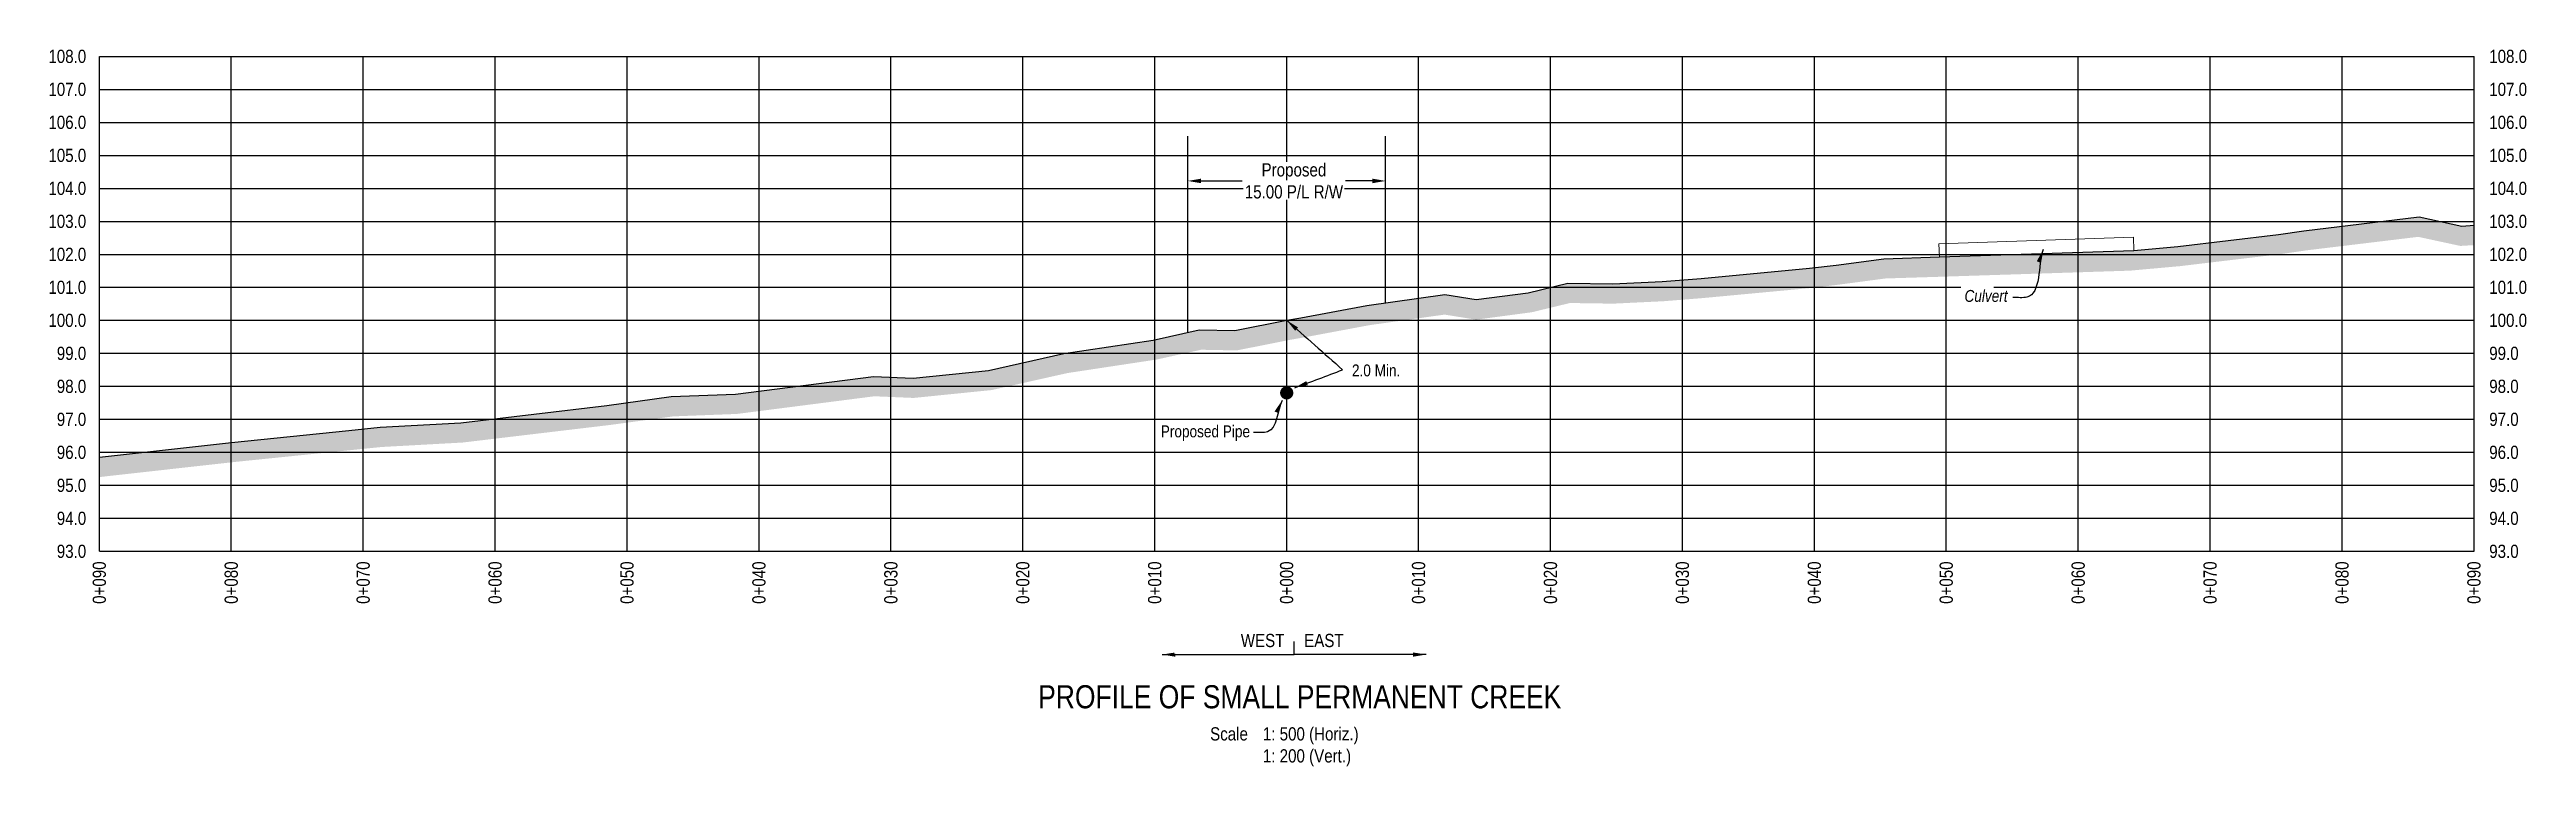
# Model space of a CAD drawing. Extents: x 521099 to 549685, y 6023217 to 6034691.
# Drawn here: x 539197 to 541074, y 6023249 to 6023792 of the extents above; entities that cross this region are included whole.
import ezdxf
from ezdxf.enums import TextEntityAlignment as Align

# ---------------------------------------------------------------- set-up
doc = ezdxf.new("R2010")
doc.units = 0
doc.header["$LTSCALE"] = 5
doc.header["$PDSIZE"] = 0.5
doc.linetypes.add('foc-TOPO', pattern=[1, 0.2, -0.8])
doc.layers.get('Defpoints').update_dxf_attribs({"color": 9})
doc.layers.add('AS-GENERAL', color=48, linetype='Continuous', lineweight=18)
for name, color, linetype in [('CG-NOTES', 7, 'Continuous'), ('DETAIL-T', 7, 'Continuous'), ('L-DETAIL-T', 3, 'Continuous'), ('L-MON', 1, 'Continuous'), ('P-CROSSINGS-GRID', 8, 'Continuous'), ('P-CROSSINGS-GROUND', 48, 'foc-TOPO'), ('P-CROSSINGS-LINE', 3, 'Continuous'), ('S-T7', 7, 'Continuous')]:
    doc.layers.add(name, color=color, linetype=linetype)
doc.styles.add('140', font='ARIALN.TTF', dxfattribs={"height": 15})
doc.styles.add('80', font='ARIALN.TTF', dxfattribs={"height": 10})
doc.styles.add('80CG', font='ARIALN.TTF', dxfattribs={"height": 10})
doc.styles.add('80L', font='ARIALN.TTF', dxfattribs={"height": 10})
doc.dimstyles.new('Compass 5 000', dxfattribs={"dimscale": 5, "dimtxt": 9, "dimasz": 2, "dimexe": 0.2, "dimexo": 0.0625, "dimgap": 0.5, "dimtad": 0, "dimtih": 1, "dimtoh": 1, "dimzin": 0, "dimdsep": 46, "dimtxsty": '80CG', "dimcen": 0.1, "dimse1": 1, "dimse2": 1, "dimclrd": 256, "dimclrt": 256, "dimaunit": 1, "dimadec": 4, "dimazin": 0, "dimtfac": 0.06, "dimtofl": 0, "dimtmove": 0, "dimatfit": 1, "dimfxl": 0.2, "dimtolj": 1, "dimtzin": 0, "dimlwd": -1, "dimarcsym": 0})

msp = doc.modelspace()

# ---------------------------------------------------------------- texts
at = {"style": '80'}
for s, p in [('0+090', (539234.812, 6023403.969)), ('0+080', (539334.76, 6023403.969)), ('0+070', (539434.708, 6023403.969)), ('0+060', (539534.656, 6023403.969)), ('0+050', (539634.604, 6023403.969)), ('0+040', (539734.552, 6023403.969)), ('0+030', (539834.501, 6023403.969)), ('0+020', (539934.449, 6023403.969)), ('0+010', (540034.397, 6023403.969)), ('0+000', (540134.345, 6023403.969)), ('0+010', (540234.293, 6023403.969)), ('0+020', (540334.241, 6023403.969)), ('0+030', (540434.189, 6023403.969)), ('0+040', (540534.138, 6023403.969)), ('0+050', (540634.086, 6023403.969)), ('0+060', (540734.034, 6023403.969)), ('0+070', (540833.982, 6023403.969)), ('0+080', (540933.93, 6023403.969)), ('0+090', (541033.878, 6023403.969))]:
    msp.add_text(s, height=9.9948, rotation=90, dxfattribs=at).set_placement(p, align=Align.MIDDLE_RIGHT)
at = {"insert": (540183.869, 6023553.107), "char_height": 8.9953, "attachment_point": 1, "style": '80L'}
msp.add_mtext_dynamic_manual_height_columns('2.0 Min.', width=45.28725, gutter_width=44.977, heights=[0], dxfattribs=at)
at = {"layer": 'DETAIL-T', "insert": (540076.397, 6023278.383), "char_height": 9.99481, "attachment_point": 1, "style": '80L'}
msp.add_mtext_dynamic_manual_height_columns('Scale^I1: 500 (Horiz.)\\P^I1: 200 (Vert.)', width=216.99252, gutter_width=44.977, heights=[0], dxfattribs=at)
at = {"layer": 'L-DETAIL-T', "insert": (540144.298, 6023310.24), "char_height": 17.49093, "width": 396.48873, "attachment_point": 2, "rotation": 0, "style": '140'}
msp.add_mtext('PROFILE OF SMALL PERMANENT CREEK', dxfattribs=at)
at = {"layer": 'S-T7', "style": '80'}
for s, p in [('108.0', (539224.904, 6023786.438)), ('107.0', (539224.904, 6023761.451)), ('106.0', (539224.904, 6023736.464)), ('105.0', (539224.904, 6023711.477)), ('104.0', (539224.904, 6023686.49)), ('103.0', (539224.904, 6023661.503)), ('102.0', (539224.904, 6023636.516)), ('101.0', (539224.904, 6023611.529)), ('100.0', (539224.904, 6023586.542)), ('99.0', (539224.904, 6023561.555)), ('98.0', (539224.904, 6023536.568)), ('97.0', (539224.904, 6023511.581)), ('96.0', (539224.904, 6023486.594)), ('95.0', (539224.904, 6023461.607)), ('94.0', (539224.904, 6023436.62)), ('93.0', (539224.904, 6023411.633))]:
    msp.add_text(s, height=9.9948, dxfattribs=at).set_placement(p, align=Align.MIDDLE_RIGHT)
for s, p in [('108.0', (541045.49, 6023786.438)), ('107.0', (541045.49, 6023761.451)), ('106.0', (541045.49, 6023736.464)), ('105.0', (541045.49, 6023711.477)), ('104.0', (541045.49, 6023686.49)), ('103.0', (541045.49, 6023661.503)), ('102.0', (541045.49, 6023636.516)), ('101.0', (541045.49, 6023611.529)), ('100.0', (541045.49, 6023586.542)), ('99.0', (541045.49, 6023561.555)), ('98.0', (541045.49, 6023536.568)), ('97.0', (541045.49, 6023511.581)), ('96.0', (541045.49, 6023486.594)), ('95.0', (541045.49, 6023461.607)), ('94.0', (541045.49, 6023436.62)), ('93.0', (541045.49, 6023411.633))]:
    msp.add_text(s, height=9.9948, dxfattribs=at).set_placement(p, align=Align.MIDDLE_LEFT)

# ---------------------------------------------------------------- blocks, each defined once
blk = doc.blocks.new('PLIA')
at = {"color": 255, "const_width": 1}
blk.add_lwpolyline([(-0.5, 0, 1), (0.5, 0, 1)], format="xyb", close=True, dxfattribs=at)
blk = doc.blocks.new('PLIAA')
blk.add_blockref('PLIA', (0, 0))
blk = doc.blocks.new('PLIB')
at = {"color": 1}
blk.add_circle((0, 0), 0.8, dxfattribs=at)
blk = doc.blocks.new('PLIBB')
blk.add_blockref('PLIB', (0, 0))
blk = doc.blocks.new('PLICC')
for name in ['PLIAA', 'PLIBB']:
    blk.add_blockref(name, (0, 0))
blk = doc.blocks.new('PLI')
blk.add_blockref('PLICC', (0, 0))
blk = doc.blocks.new('*D734')
at = {"transparency": 16777216}
for p, q in [((540069.5, 6023692.1), (540100.8, 6023692.1)), ((540199.4, 6023692.1), (540179, 6023692.1))]:
    blk.add_line(p, q, dxfattribs=at)
at = {"linetype": 'Continuous', "transparency": 16777216}
for points in [[(540069.5, 6023693.8), (540069.5, 6023690.4), (540059.5, 6023692.1)], [(540199.4, 6023693.8), (540199.4, 6023690.4), (540209.4, 6023692.1)]]:
    blk.add_solid(points, dxfattribs=at)
at = {"layer": 'Defpoints', "color": 0, "linetype": 'Continuous', "transparency": 16777216}
for p in [(540209.4, 6023692.1), (540059.5, 6023655), (540209.4, 6023655)]:
    blk.add_point(p, dxfattribs=at)
at = {"linetype": 'Continuous', "transparency": 16777216, "insert": (540139.9, 6023692.1), "char_height": 10, "attachment_point": 5, "style": '80CG', "bg_fill": 3, "box_fill_scale": 1.1, "bg_fill_color": 256, "bg_fill_true_color": 13158600, "bg_fill_transparency": 0}
blk.add_mtext('\\A1;Proposed\\P15.00 P/L R/W', dxfattribs=at)

# ---------------------------------------------------------------- linework, layer by layer
for p, q in [((540059.471, 6023577.392), (540059.471, 6023726.066)), ((540209.393, 6023599.751), (540209.393, 6023726.066))]:
    msp.add_line(p, q)
at = {"layer": 'AS-GENERAL', "flags": 128}
msp.add_lwpolyline([(540776.017, 6023649.481), (540628.601, 6023644.506), (540628.938, 6023634.517), (540776.354, 6023639.492)], close=True, dxfattribs=at)
at = {"layer": 'CG-NOTES'}
msp.add_line((540140.072, 6023333.427), (540140.072, 6023343.422), dxfattribs=at)
at = {"layer": 'P-CROSSINGS-GRID', "color": 8}
for p, q in [((539234.899, 6023411.633), (539234.899, 6023786.438)), ((539234.899, 6023786.438), (541033.965, 6023786.438)), ((539334.847, 6023411.633), (539334.847, 6023786.438)), ((539434.795, 6023411.633), (539434.795, 6023786.438)), ((539534.743, 6023411.633), (539534.743, 6023786.438)), ((539634.691, 6023411.633), (539634.691, 6023786.438)), ((539734.639, 6023411.633), (539734.639, 6023786.438)), ((539834.588, 6023411.633), (539834.588, 6023786.438)), ((539934.536, 6023411.633), (539934.536, 6023786.438)), ((540034.484, 6023411.633), (540034.484, 6023786.438)), ((540134.432, 6023411.633), (540134.432, 6023786.438)), ((540234.38, 6023411.633), (540234.38, 6023786.438)), ((540334.328, 6023411.633), (540334.328, 6023786.438)), ((540434.276, 6023411.633), (540434.276, 6023786.438)), ((540534.225, 6023411.633), (540534.225, 6023786.438)), ((540634.173, 6023411.633), (540634.173, 6023786.438)), ((540734.121, 6023411.633), (540734.121, 6023786.438)), ((540834.069, 6023411.633), (540834.069, 6023786.438)), ((540934.017, 6023411.633), (540934.017, 6023786.438)), ((541033.965, 6023411.633), (541033.965, 6023786.438)), ((539234.899, 6023761.451), (541033.965, 6023761.451)), ((539234.899, 6023736.464), (541033.965, 6023736.464)), ((539234.899, 6023711.477), (541033.965, 6023711.477)), ((539234.899, 6023686.49), (541033.965, 6023686.49)), ((539234.899, 6023661.503), (541033.965, 6023661.503)), ((539234.899, 6023636.516), (541033.965, 6023636.516)), ((539234.899, 6023611.529), (541033.965, 6023611.529)), ((539234.899, 6023586.542), (541033.965, 6023586.542)), ((539234.899, 6023561.555), (541033.965, 6023561.555)), ((539234.899, 6023536.568), (541033.965, 6023536.568)), ((539234.899, 6023511.581), (541033.965, 6023511.581)), ((539234.899, 6023486.594), (541033.965, 6023486.594)), ((539234.899, 6023461.607), (541033.965, 6023461.607)), ((539234.899, 6023436.62), (541033.965, 6023436.62)), ((539234.899, 6023411.633), (541033.965, 6023411.633))]:
    msp.add_line(p, q, dxfattribs=at)

# ---------------------------------------------------------------- block references
at = {"layer": 'L-MON', "xscale": 4.99740725, "yscale": 4.99740725, "zscale": 4.99740725}
msp.add_blockref('PLI', (540134.432, 6023531.622), dxfattribs=at)

msp.set_redraw_order([(e.dxf.handle, doc.entitydb.next_handle()) for e in msp.query("TEXT MTEXT ATTDEF DIMENSION ARC_DIMENSION")])  # texts and dimensions are drawn at this point

# ---------------------------------------------------------------- leaders
at = {"path_type": 1}
for points in [[(540134.432, 6023586.542), (540176.82, 6023549.043)], [(540140.492, 6023535.496), (540176.82, 6023549.043)]]:
    msp.add_leader(points, dimstyle='Compass 5 000', override={"dimgap": 0.5, "dimtad": 0}, dxfattribs=at)
at = {"layer": 'CG-NOTES', "path_type": 1}
for points in [[(540040.124, 6023333.427), (540140.072, 6023333.427)], [(540240.02, 6023333.427), (540140.072, 6023333.427)]]:
    msp.add_leader(points, dimstyle='Compass 5 000', override={"dimgap": 0.5, "dimtad": 0}, dxfattribs=at)

# ---------------------------------------------------------------- next in the draw order: texts
at = {"insert": (540039.046, 6023506.941), "char_height": 8.99533, "attachment_point": 1, "style": '80L', "bg_fill": 3, "box_fill_scale": 1.3, "bg_fill_color": 256, "bg_fill_transparency": 0}
msp.add_mtext_dynamic_manual_height_columns('Proposed Pipe', width=67.24202, gutter_width=44.977, heights=[0], dxfattribs=at)
at = {"color": 3, "insert": (540132.708, 6023349.099), "char_height": 9.9948, "width": 78.39065, "attachment_point": 3, "style": '80', "bg_fill": 2}
msp.add_mtext('WEST', dxfattribs=at)

# ---------------------------------------------------------------- next in the draw order: hatches: boundary and pattern name
at = {"layer": 'P-CROSSINGS-GROUND'}
h = msp.add_hatch(dxfattribs=at)
h.set_pattern_fill('EARTH', color=256, scale=2.498704, angle=45)
h.set_pattern_definition([(45, (-17.564, 3437.904), (0, 22.438998523), [15.86676802, -15.86676802]), (45, (-21.771, 3442.111), (0, 22.438998523), [15.86676802, -15.86676802]), (45, (-25.979, 3446.319), (0, 22.438998523), [15.86676802, -15.86676802]), (135, (-25.979, 3449.123), (-22.438998523, 0), [15.86676802, -15.86676802]), (135, (-21.771, 3453.33), (-22.438998523, 0), [15.86676802, -15.86676802]), (135, (-17.564, 3457.538), (-22.438998523, 0), [15.86676802, -15.86676802])])
h.paths.add_polyline_path([(541033.965, 6023658.504), (541024.759, 6023657.967), (540992.4, 6023664.942), (540905.012, 6023654.392), (540885.86, 6023651.592), (540809.513, 6023642.467), (540776.354, 6023639.492), (540628.938, 6023634.517), (540586.798, 6023633.192), (540550.689, 6023628.417), (540530.499, 6023625.992), (540448.52, 6023618.342), (540418.969, 6023615.967), (540381.415, 6023614.167), (540347.355, 6023614.667), (540317.346, 6023607.417), (540278.09, 6023602.192), (540254.195, 6023606.042), (540195.086, 6023597.742), (540145.12, 6023588.417), (540134.432, 6023586.542), (540095.228, 6023578.767), (540068.103, 6023579.292), (540033.227, 6023571.617), (539965.623, 6023561.367), (539908.497, 6023548.567), (539851.345, 6023542.792), (539821.445, 6023544.067), (539716.738, 6023530.617), (539668.19, 6023528.742), (539619.394, 6023522.117), (539508.786, 6023508.942), (539447.592, 6023505.567), (539423.965, 6023503.192), (539334.867, 6023494.092), (539234.899, 6023482.932), (539234.899, 6023467.847), (539336.461, 6023479.185), (539425.477, 6023488.276), (539448.755, 6023490.616), (539510.087, 6023493.999), (539621.289, 6023507.245), (539669.491, 6023513.789), (539717.985, 6023515.662), (539822.085, 6023529.034), (539851.782, 6023527.768), (539910.898, 6023533.741), (539968.389, 6023546.623), (540035.965, 6023556.869), (540069.59, 6023564.268), (540096.556, 6023563.746), (540137.186, 6023571.804), (540147.791, 6023573.664), (540197.505, 6023582.942), (540254.042, 6023590.881), (540277.883, 6023587.04), (540320.103, 6023592.66), (540349.032, 6023599.649), (540381.664, 6023599.17), (540419.928, 6023601.004), (540449.817, 6023603.406), (540532.089, 6023611.083), (540552.565, 6023613.543), (540588.019, 6023618.231), (540634.081, 6023619.679), (540773.179, 6023624.155), (540811.073, 6023627.555), (540887.835, 6023636.729), (540906.996, 6023639.53), (540991.699, 6023649.757), (541023.594, 6023642.882), (541033.965, 6023643.486)])

# ---------------------------------------------------------------- next in the draw order: linework, layer by layer
at = {"layer": 'P-CROSSINGS-LINE', "color": 3, "flags": 128}
msp.add_lwpolyline([(539234.899, 6023482.932), (539334.867, 6023494.092), (539423.965, 6023503.192), (539447.592, 6023505.567), (539508.786, 6023508.942), (539619.394, 6023522.117), (539668.19, 6023528.742), (539716.738, 6023530.617), (539821.445, 6023544.067), (539851.345, 6023542.792), (539908.497, 6023548.567), (539965.623, 6023561.367), (540033.227, 6023571.617), (540068.103, 6023579.292), (540095.228, 6023578.767), (540134.432, 6023586.542), (540145.12, 6023588.417), (540195.086, 6023597.742), (540254.195, 6023606.042), (540278.09, 6023602.192), (540317.346, 6023607.417), (540347.355, 6023614.667), (540381.415, 6023614.167), (540418.969, 6023615.967), (540448.52, 6023618.342), (540530.499, 6023625.992), (540550.689, 6023628.417), (540586.798, 6023633.192), (540628.938, 6023634.517), (540776.354, 6023639.492), (540809.513, 6023642.467), (540885.86, 6023651.592), (540905.012, 6023654.392), (540992.4, 6023664.942), (541024.759, 6023657.967), (541033.965, 6023658.504)], dxfattribs=at)

# ---------------------------------------------------------------- next in the draw order: texts
at = {"color": 3, "insert": (540147.658, 6023349.099), "char_height": 9.9948, "width": 71.75921, "attachment_point": 1, "style": '80', "bg_fill": 2}
msp.add_mtext('EAST', dxfattribs=at)

# ---------------------------------------------------------------- next in the draw order: leaders
at = {"color": 6, "linetype": 'Continuous', "path_type": 1}
msp.add_leader([(540130.942, 6023525.951), (540119.92, 6023502.075), (540109.39, 6023501.66)], dimstyle='Compass 5 000', override={"dimgap": 0.5, "dimtad": 0}, dxfattribs=at)

# ---------------------------------------------------------------- next in the draw order: texts
at = {"insert": (540647.943, 6023609.519), "char_height": 8.99533, "attachment_point": 1, "style": '80L', "bg_fill": 3, "box_fill_scale": 1.3, "bg_fill_color": 256, "bg_fill_transparency": 0}
msp.add_mtext_dynamic_manual_height_columns('{\\fArial Narrow|b0|i1|c0|p34;Culvert}', width=19.38159, gutter_width=49.974, heights=[0], dxfattribs=at)

# ---------------------------------------------------------------- next in the draw order: dimensions: what is measured, and where the dimension line sits
at = {"color": 6, "linetype": 'Continuous'}
dim = msp.add_linear_dim(base=(540209.393, 6023692.101), p1=(540059.471, 6023654.971), p2=(540209.393, 6023654.971), angle=0, text='Proposed\\P15.00 P/L R/W', dimstyle='Compass 5 000', override={"dimtfill": 1}, dxfattribs=at)
dim.commit()
dim.dimension.update_dxf_attribs({"geometry": '*D734', "text_midpoint": (540139.914, 6023692.101), "dimtype": 161})

# ---------------------------------------------------------------- next in the draw order: leaders
at = {"path_type": 1}
msp.add_leader([(540707.493, 6023640.15), (540695.222, 6023604.073), (540684.671, 6023603.792)], dimstyle='Compass 5 000', dxfattribs=at)

doc.saveas('drawing.dxf')
